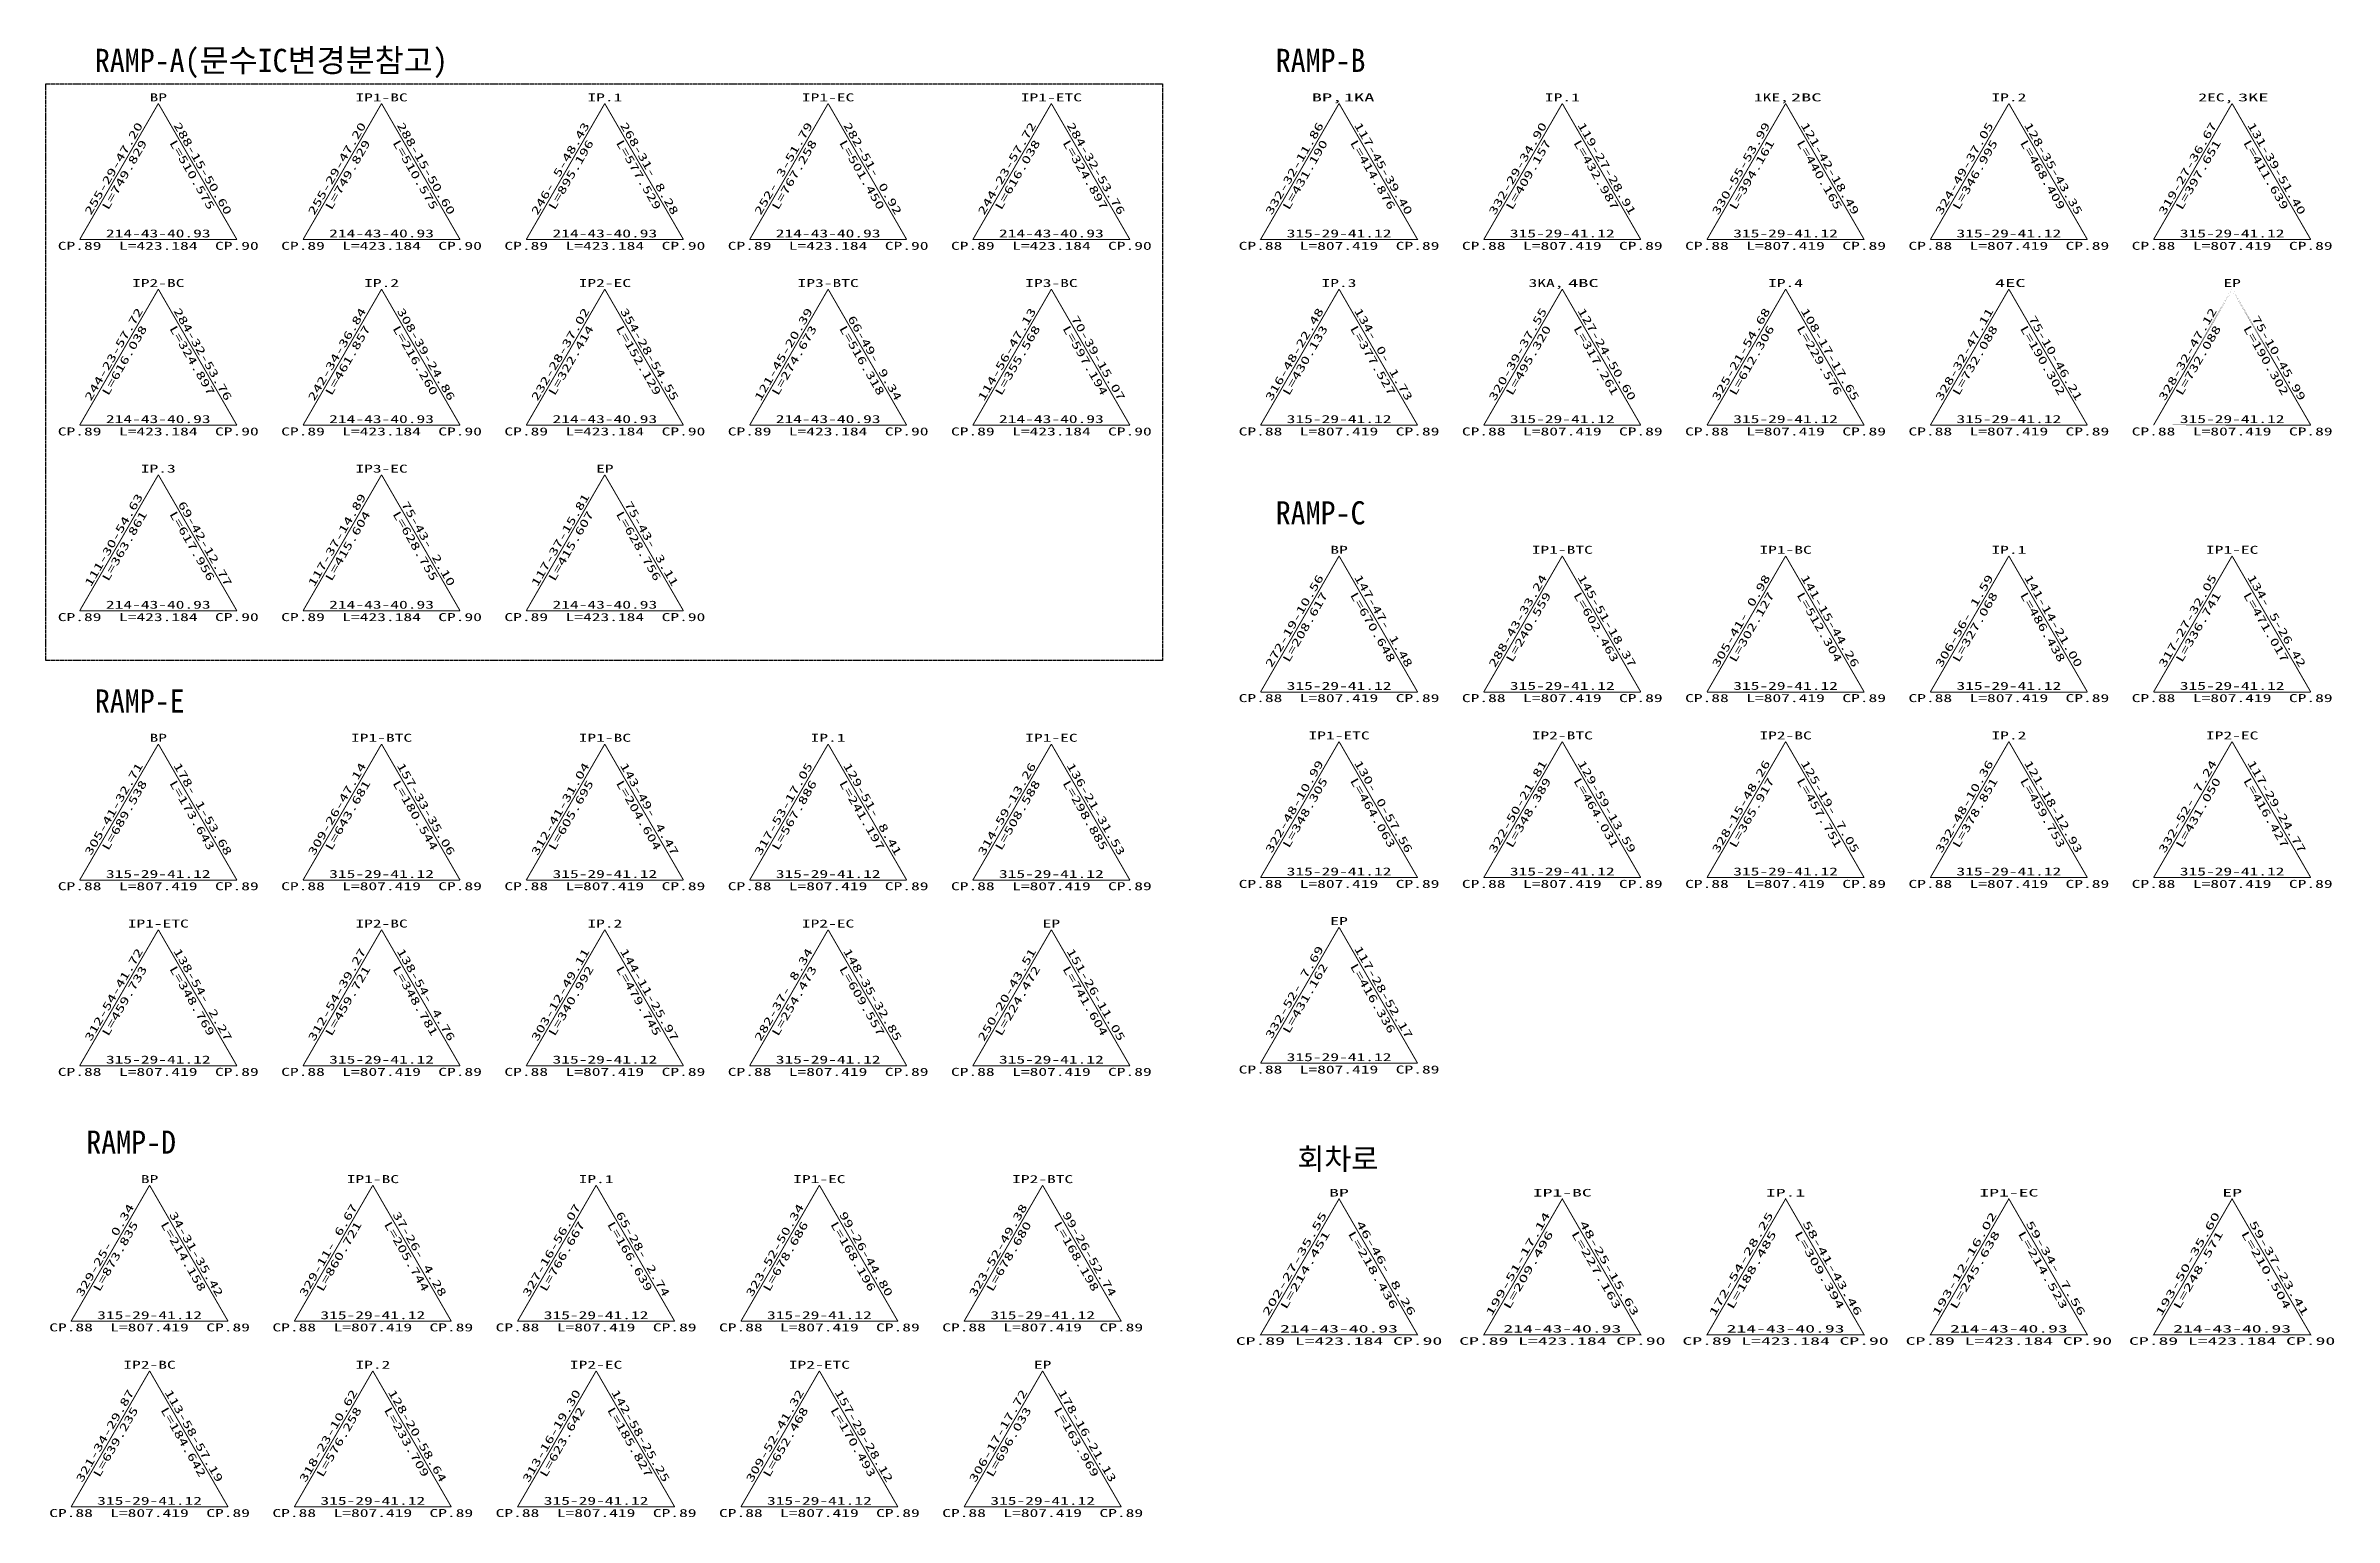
# Model space of a CAD drawing. Extents: x 1479 to 2863, y 98 to 988.
import ezdxf
from ezdxf.enums import TextEntityAlignment as Align

# ---------------------------------------------------------------- set-up
doc = ezdxf.new("R2010")
doc.units = 0
doc.header["$MEASUREMENT"] = 0
doc.linetypes.add('A-DASHD01', pattern=[0.75, 0.5, -0.25])
for name, color, linetype in [('CZ-EXST', 2, 'A-DASHD01'), ('CZ-LEAL', 1, 'CONTINUOUS'), ('CZ-LEAT', 3, 'CONTINUOUS'), ('CZ-TEX1', 6, 'CONTINUOUS')]:
    doc.layers.add(name, color=color, linetype=linetype)
doc.styles.add('GHS', font='DotumChe.ttf')

msp = doc.modelspace()

# ---------------------------------------------------------------- texts
at = {"layer": 'CZ-LEAT', "style": 'GHS'}
for s, height, width, p, p2 in [('BP', 4.84, 1.600142, (1541.4, 954.4), (1551.9, 954.4)), ('IP1-BC', 4.84, 1.600142, (1665.9, 954.4), (1697.5, 954.4)), ('IP.1', 4.84, 1.600142, (1806.2, 954.4), (1827.3, 954.4)), ('IP1-EC', 4.84, 1.600142, (1935.9, 954.4), (1967.6, 954.4)), ('IP1-ETC', 4.84, 1.600142, (2068.3, 954.4), (2105.3, 954.4)), ('BP,   ', 4.84, 1.866832, (2244.3, 954.4), (2281.3, 954.4)), ('1KA   ', 4.84, 1.866832, (2263.7, 954.4), (2300.7, 954.4)), ('IP.1', 4.84, 1.600142, (2385.3, 954.4), (2406.4, 954.4)), ('1KE,   ', 4.84, 1.600142, (2511.7, 954.4), (2548.7, 954.4)), ('2BC   ', 4.84, 1.866832, (2534.1, 954.4), (2571, 954.4)), ('IP.2', 4.84, 1.600142, (2655.3, 954.4), (2676.5, 954.4)), ('2EC,   ', 4.84, 1.600142, (2780.5, 954.4), (2817.5, 954.4)), ('3KE   ', 4.84, 1.866832, (2804.5, 954.4), (2841.4, 954.4)), ('214-43-40.93', 4.84, 1.600142, (1515, 872.1), (1578.3, 872.1)), ('214-43-40.93', 4.84, 1.600142, (1650, 872.1), (1713.4, 872.1)), ('214-43-40.93', 4.84, 1.600142, (1785.1, 872.1), (1848.4, 872.1)), ('214-43-40.93', 4.84, 1.600142, (1920.1, 872.1), (1983.5, 872.1)), ('214-43-40.93', 4.84, 1.600142, (2055.1, 872.1), (2118.5, 872.1)), ('315-29-41.12', 4.84, 1.600142, (2229.1, 872.1), (2292.5, 872.1)), ('315-29-41.12', 4.84, 1.600142, (2364.1, 872.1), (2427.5, 872.1)), ('315-29-41.12', 4.84, 1.600142, (2499.2, 872.1), (2562.5, 872.1)), ('315-29-41.12', 4.84, 1.600142, (2634.2, 872.1), (2697.6, 872.1)), ('315-29-41.12', 4.84, 1.600142, (2769.3, 872.1), (2832.6, 872.1)), ('CP.89', 4.84, 1.600142, (1485.9, 864.6), (1512.3, 864.6)), ('L=423.184', 4.84, 1.600142, (1522.9, 864.6), (1570.4, 864.6)), ('CP.90', 4.84, 1.600142, (1581, 864.6), (1607.4, 864.6)), ('CP.89', 4.84, 1.600142, (1621, 864.6), (1647.4, 864.6)), ('L=423.184', 4.84, 1.600142, (1657.9, 864.6), (1705.5, 864.6)), ('CP.90', 4.84, 1.600142, (1716, 864.6), (1742.4, 864.6)), ('CP.89', 4.84, 1.600142, (1756, 864.6), (1782.4, 864.6)), ('L=423.184', 4.84, 1.600142, (1793, 864.6), (1840.5, 864.6)), ('CP.90', 4.84, 1.600142, (1851.1, 864.6), (1877.5, 864.6)), ('CP.89', 4.84, 1.600142, (1891.1, 864.6), (1917.5, 864.6)), ('L=423.184', 4.84, 1.600142, (1928, 864.6), (1975.5, 864.6)), ('CP.90', 4.84, 1.600142, (1986.1, 864.6), (2012.5, 864.6)), ('CP.89', 4.84, 1.600142, (2026.1, 864.6), (2052.5, 864.6)), ('L=423.184', 4.84, 1.600142, (2063.1, 864.6), (2110.6, 864.6)), ('CP.90', 4.84, 1.600142, (2121.1, 864.6), (2147.5, 864.6)), ('CP.88', 4.84, 1.600142, (2200.1, 864.6), (2226.5, 864.6)), ('L=807.419', 4.84, 1.600142, (2237, 864.6), (2284.5, 864.6)), ('CP.89', 4.84, 1.600142, (2295.1, 864.6), (2321.5, 864.6)), ('CP.88', 4.84, 1.600142, (2335.1, 864.6), (2361.5, 864.6)), ('L=807.419', 4.84, 1.600142, (2372.1, 864.6), (2419.6, 864.6)), ('CP.89', 4.84, 1.600142, (2430.1, 864.6), (2456.5, 864.6)), ('CP.88', 4.84, 1.600142, (2470.1, 864.6), (2496.5, 864.6)), ('L=807.419', 4.84, 1.600142, (2507.1, 864.6), (2554.6, 864.6)), ('CP.89', 4.84, 1.600142, (2565.2, 864.6), (2591.6, 864.6)), ('CP.88', 4.84, 1.600142, (2605.2, 864.6), (2631.6, 864.6)), ('L=807.419', 4.84, 1.600142, (2642.1, 864.6), (2689.7, 864.6)), ('CP.89', 4.84, 1.600142, (2700.2, 864.6), (2726.6, 864.6)), ('CP.88', 4.84, 1.600142, (2740.2, 864.6), (2766.6, 864.6)), ('L=807.419', 4.84, 1.600142, (2777.2, 864.6), (2824.7, 864.6)), ('CP.89', 4.84, 1.600142, (2835.3, 864.6), (2861.7, 864.6)), ('IP2-BC', 4.84, 1.600142, (1530.8, 842.1), (1562.5, 842.1)), ('IP.2', 4.84, 1.600142, (1671.1, 842.1), (1692.3, 842.1)), ('IP2-EC', 4.84, 1.600142, (1800.9, 842.1), (1832.6, 842.1)), ('IP3-BTC', 4.84, 1.600142, (1933.3, 842.1), (1970.3, 842.1)), ('IP3-BC', 4.84, 1.600142, (2071, 842.1), (2102.7, 842.1)), ('IP.3', 4.84, 1.600142, (2250.2, 842.1), (2271.3, 842.1)), ('3KA,   ', 4.84, 1.600142, (2375.4, 842.1), (2412.4, 842.1)), ('4BC   ', 4.84, 1.866832, (2399.3, 842.1), (2436.3, 842.1)), ('IP.4', 4.84, 1.600142, (2520.3, 842.1), (2541.4, 842.1)), ('4EC   ', 4.84, 1.866832, (2657.5, 842.1), (2694.5, 842.1)), ('EP', 4.84, 1.600142, (2795.7, 842.1), (2806.2, 842.1)), ('214-43-40.93', 4.84, 1.600142, (1515, 759.8), (1578.3, 759.8)), ('214-43-40.93', 4.84, 1.600142, (1650, 759.8), (1713.4, 759.8)), ('214-43-40.93', 4.84, 1.600142, (1785.1, 759.8), (1848.4, 759.8)), ('214-43-40.93', 4.84, 1.600142, (1920.1, 759.8), (1983.5, 759.8)), ('214-43-40.93', 4.84, 1.600142, (2055.1, 759.8), (2118.5, 759.8)), ('315-29-41.12', 4.84, 1.600142, (2229.1, 759.8), (2292.5, 759.8)), ('315-29-41.12', 4.84, 1.600142, (2364.1, 759.8), (2427.5, 759.8)), ('315-29-41.12', 4.84, 1.600142, (2499.2, 759.8), (2562.5, 759.8)), ('315-29-41.12', 4.84, 1.600142, (2634.2, 759.8), (2697.6, 759.8)), ('315-29-41.12', 4.84, 1.600142, (2769.3, 759.8), (2832.6, 759.8)), ('CP.89', 4.84, 1.600142, (1485.9, 752.3), (1512.3, 752.3)), ('L=423.184', 4.84, 1.600142, (1522.9, 752.3), (1570.4, 752.3)), ('CP.90', 4.84, 1.600142, (1581, 752.3), (1607.4, 752.3)), ('CP.89', 4.84, 1.600142, (1621, 752.3), (1647.4, 752.3)), ('L=423.184', 4.84, 1.600142, (1657.9, 752.3), (1705.5, 752.3)), ('CP.90', 4.84, 1.600142, (1716, 752.3), (1742.4, 752.3)), ('CP.89', 4.84, 1.600142, (1756, 752.3), (1782.4, 752.3)), ('L=423.184', 4.84, 1.600142, (1793, 752.3), (1840.5, 752.3)), ('CP.90', 4.84, 1.600142, (1851.1, 752.3), (1877.5, 752.3)), ('CP.89', 4.84, 1.600142, (1891.1, 752.3), (1917.5, 752.3)), ('L=423.184', 4.84, 1.600142, (1928, 752.3), (1975.5, 752.3)), ('CP.90', 4.84, 1.600142, (1986.1, 752.3), (2012.5, 752.3)), ('CP.89', 4.84, 1.600142, (2026.1, 752.3), (2052.5, 752.3)), ('L=423.184', 4.84, 1.600142, (2063.1, 752.3), (2110.6, 752.3)), ('CP.90', 4.84, 1.600142, (2121.1, 752.3), (2147.5, 752.3)), ('CP.88', 4.84, 1.600142, (2200.1, 752.3), (2226.5, 752.3)), ('L=807.419', 4.84, 1.600142, (2237, 752.3), (2284.5, 752.3)), ('CP.89', 4.84, 1.600142, (2295.1, 752.3), (2321.5, 752.3)), ('CP.88', 4.84, 1.600142, (2335.1, 752.3), (2361.5, 752.3)), ('L=807.419', 4.84, 1.600142, (2372.1, 752.3), (2419.6, 752.3)), ('CP.89', 4.84, 1.600142, (2430.1, 752.3), (2456.5, 752.3)), ('CP.88', 4.84, 1.600142, (2470.1, 752.3), (2496.5, 752.3)), ('L=807.419', 4.84, 1.600142, (2507.1, 752.3), (2554.6, 752.3)), ('CP.89', 4.84, 1.600142, (2565.2, 752.3), (2591.6, 752.3)), ('CP.88', 4.84, 1.600142, (2605.2, 752.3), (2631.6, 752.3)), ('L=807.419', 4.84, 1.600142, (2642.1, 752.3), (2689.7, 752.3)), ('CP.89', 4.84, 1.600142, (2700.2, 752.3), (2726.6, 752.3)), ('CP.88', 4.84, 1.600142, (2740.2, 752.3), (2766.6, 752.3)), ('L=807.419', 4.84, 1.600142, (2777.2, 752.3), (2824.7, 752.3)), ('CP.89', 4.84, 1.600142, (2835.3, 752.3), (2861.7, 752.3)), ('IP.3', 4.84, 1.600142, (1536.1, 729.8), (1557.2, 729.8)), ('IP3-EC', 4.84, 1.600142, (1665.9, 729.8), (1697.5, 729.8)), ('EP', 4.84, 1.600142, (1811.5, 729.8), (1822, 729.8)), ('BP', 4.84, 1.600142, (2255.5, 680.7), (2266.1, 680.7)), ('IP1-BTC', 4.84, 1.600142, (2377.3, 680.7), (2414.3, 680.7)), ('IP1-BC', 4.84, 1.600142, (2515, 680.7), (2546.7, 680.7)), ('IP.1', 4.84, 1.600142, (2655.3, 680.7), (2676.5, 680.7)), ('IP1-EC', 4.84, 1.600142, (2785.1, 680.7), (2816.8, 680.7)), ('214-43-40.93', 4.84, 1.600142, (1515, 647.5), (1578.3, 647.5)), ('214-43-40.93', 4.84, 1.600142, (1650, 647.5), (1713.4, 647.5)), ('214-43-40.93', 4.84, 1.600142, (1785.1, 647.5), (1848.4, 647.5)), ('CP.89', 4.84, 1.600142, (1485.9, 640), (1512.3, 640)), ('L=423.184', 4.84, 1.600142, (1522.9, 640), (1570.4, 640)), ('CP.90', 4.84, 1.600142, (1581, 640), (1607.4, 640)), ('CP.89', 4.84, 1.600142, (1621, 640), (1647.4, 640)), ('L=423.184', 4.84, 1.600142, (1657.9, 640), (1705.5, 640)), ('CP.90', 4.84, 1.600142, (1716, 640), (1742.4, 640)), ('CP.89', 4.84, 1.600142, (1756, 640), (1782.4, 640)), ('L=423.184', 4.84, 1.600142, (1793, 640), (1840.5, 640)), ('CP.90', 4.84, 1.600142, (1851.1, 640), (1877.5, 640)), ('CP.88', 4.84, 1.600142, (2200.1, 591), (2226.5, 591)), ('315-29-41.12', 4.84, 1.600142, (2229.1, 598.4), (2292.5, 598.4)), ('L=807.419', 4.84, 1.600142, (2237, 591), (2284.5, 591)), ('CP.89', 4.84, 1.600142, (2295.1, 591), (2321.5, 591)), ('CP.88', 4.84, 1.600142, (2335.1, 591), (2361.5, 591)), ('315-29-41.12', 4.84, 1.600142, (2364.1, 598.4), (2427.5, 598.4)), ('L=807.419', 4.84, 1.600142, (2372.1, 591), (2419.6, 591)), ('CP.89', 4.84, 1.600142, (2430.1, 591), (2456.5, 591)), ('CP.88', 4.84, 1.600142, (2470.1, 591), (2496.5, 591)), ('315-29-41.12', 4.84, 1.600142, (2499.2, 598.4), (2562.5, 598.4)), ('L=807.419', 4.84, 1.600142, (2507.1, 591), (2554.6, 591)), ('CP.89', 4.84, 1.600142, (2565.2, 591), (2591.6, 591)), ('CP.88', 4.84, 1.600142, (2605.2, 591), (2631.6, 591)), ('315-29-41.12', 4.84, 1.600142, (2634.2, 598.4), (2697.6, 598.4)), ('L=807.419', 4.84, 1.600142, (2642.1, 591), (2689.7, 591)), ('CP.89', 4.84, 1.600142, (2700.2, 591), (2726.6, 591)), ('CP.88', 4.84, 1.600142, (2740.2, 591), (2766.6, 591)), ('315-29-41.12', 4.84, 1.600142, (2769.3, 598.4), (2832.6, 598.4)), ('L=807.419', 4.84, 1.600142, (2777.2, 591), (2824.7, 591)), ('CP.89', 4.84, 1.600142, (2835.3, 591), (2861.7, 591)), ('BP', 4.84, 1.600142, (1541.4, 567), (1551.9, 567)), ('IP1-BTC', 4.84, 1.600142, (1663.2, 567), (1700.2, 567)), ('IP1-BC', 4.84, 1.600142, (1800.9, 567), (1832.6, 567)), ('IP.1', 4.84, 1.600142, (1941.2, 567), (1962.3, 567)), ('IP1-EC', 4.84, 1.600142, (2071, 567), (2102.7, 567)), ('IP1-ETC', 4.84, 1.600142, (2242.3, 568.4), (2279.3, 568.4)), ('IP2-BTC', 4.84, 1.600142, (2377.3, 568.4), (2414.3, 568.4)), ('IP2-BC', 4.84, 1.600142, (2515, 568.4), (2546.7, 568.4)), ('IP.2', 4.84, 1.600142, (2655.3, 568.4), (2676.5, 568.4)), ('IP2-EC', 4.84, 1.600142, (2785.1, 568.4), (2816.8, 568.4)), ('315-29-41.12', 4.84, 1.600142, (1515, 484.6), (1578.3, 484.6)), ('315-29-41.12', 4.84, 1.600142, (1650, 484.6), (1713.4, 484.6)), ('315-29-41.12', 4.84, 1.600142, (1785.1, 484.6), (1848.4, 484.6)), ('315-29-41.12', 4.84, 1.600142, (1920.1, 484.6), (1983.5, 484.6)), ('315-29-41.12', 4.84, 1.600142, (2055.1, 484.6), (2118.5, 484.6)), ('315-29-41.12', 4.84, 1.600142, (2229.1, 486.1), (2292.5, 486.1)), ('315-29-41.12', 4.84, 1.600142, (2364.1, 486.1), (2427.5, 486.1)), ('315-29-41.12', 4.84, 1.600142, (2499.2, 486.1), (2562.5, 486.1)), ('315-29-41.12', 4.84, 1.600142, (2634.2, 486.1), (2697.6, 486.1)), ('315-29-41.12', 4.84, 1.600142, (2769.3, 486.1), (2832.6, 486.1)), ('CP.88', 4.84, 1.600142, (1485.9, 477.2), (1512.3, 477.2)), ('L=807.419', 4.84, 1.600142, (1522.9, 477.2), (1570.4, 477.2)), ('CP.89', 4.84, 1.600142, (1581, 477.2), (1607.4, 477.2)), ('CP.88', 4.84, 1.600142, (1621, 477.2), (1647.4, 477.2)), ('L=807.419', 4.84, 1.600142, (1657.9, 477.2), (1705.5, 477.2)), ('CP.89', 4.84, 1.600142, (1716, 477.2), (1742.4, 477.2)), ('CP.88', 4.84, 1.600142, (1756, 477.2), (1782.4, 477.2)), ('L=807.419', 4.84, 1.600142, (1793, 477.2), (1840.5, 477.2)), ('CP.89', 4.84, 1.600142, (1851.1, 477.2), (1877.5, 477.2)), ('CP.88', 4.84, 1.600142, (1891.1, 477.2), (1917.5, 477.2)), ('L=807.419', 4.84, 1.600142, (1928, 477.2), (1975.5, 477.2)), ('CP.89', 4.84, 1.600142, (1986.1, 477.2), (2012.5, 477.2)), ('CP.88', 4.84, 1.600142, (2026.1, 477.2), (2052.5, 477.2)), ('L=807.419', 4.84, 1.600142, (2063.1, 477.2), (2110.6, 477.2)), ('CP.89', 4.84, 1.600142, (2121.1, 477.2), (2147.5, 477.2)), ('CP.88', 4.84, 1.600142, (2200.1, 478.6), (2226.5, 478.6)), ('L=807.419', 4.84, 1.600142, (2237, 478.6), (2284.5, 478.6)), ('CP.89', 4.84, 1.600142, (2295.1, 478.6), (2321.5, 478.6)), ('CP.88', 4.84, 1.600142, (2335.1, 478.6), (2361.5, 478.6)), ('L=807.419', 4.84, 1.600142, (2372.1, 478.6), (2419.6, 478.6)), ('CP.89', 4.84, 1.600142, (2430.1, 478.6), (2456.5, 478.6)), ('CP.88', 4.84, 1.600142, (2470.1, 478.6), (2496.5, 478.6)), ('L=807.419', 4.84, 1.600142, (2507.1, 478.6), (2554.6, 478.6)), ('CP.89', 4.84, 1.600142, (2565.2, 478.6), (2591.6, 478.6)), ('CP.88', 4.84, 1.600142, (2605.2, 478.6), (2631.6, 478.6)), ('L=807.419', 4.84, 1.600142, (2642.1, 478.6), (2689.7, 478.6)), ('CP.89', 4.84, 1.600142, (2700.2, 478.6), (2726.6, 478.6)), ('CP.88', 4.84, 1.600142, (2740.2, 478.6), (2766.6, 478.6)), ('L=807.419', 4.84, 1.600142, (2777.2, 478.6), (2824.7, 478.6)), ('CP.89', 4.84, 1.600142, (2835.3, 478.6), (2861.7, 478.6)), ('IP1-ETC', 4.84, 1.600142, (1528.2, 454.6), (1565.1, 454.6)), ('IP2-BC', 4.84, 1.600142, (1665.9, 454.6), (1697.5, 454.6)), ('IP.2', 4.84, 1.600142, (1806.2, 454.6), (1827.3, 454.6)), ('IP2-EC', 4.84, 1.600142, (1935.9, 454.6), (1967.6, 454.6)), ('EP', 4.84, 1.600142, (2081.5, 454.6), (2092.1, 454.6)), ('EP', 4.84, 1.600142, (2255.5, 456.1), (2266.1, 456.1)), ('315-29-41.12', 4.84, 1.600142, (1515, 372.3), (1578.3, 372.3)), ('315-29-41.12', 4.84, 1.600142, (1650, 372.3), (1713.4, 372.3)), ('315-29-41.12', 4.84, 1.600142, (1785.1, 372.3), (1848.4, 372.3)), ('315-29-41.12', 4.84, 1.600142, (1920.1, 372.3), (1983.5, 372.3)), ('315-29-41.12', 4.84, 1.600142, (2055.1, 372.3), (2118.5, 372.3)), ('315-29-41.12', 4.84, 1.600142, (2229.1, 373.8), (2292.5, 373.8)), ('CP.88', 4.84, 1.600142, (1485.9, 364.9), (1512.3, 364.9)), ('L=807.419', 4.84, 1.600142, (1522.9, 364.9), (1570.4, 364.9)), ('CP.89', 4.84, 1.600142, (1581, 364.9), (1607.4, 364.9)), ('CP.88', 4.84, 1.600142, (1621, 364.9), (1647.4, 364.9)), ('L=807.419', 4.84, 1.600142, (1657.9, 364.9), (1705.5, 364.9)), ('CP.89', 4.84, 1.600142, (1716, 364.9), (1742.4, 364.9)), ('CP.88', 4.84, 1.600142, (1756, 364.9), (1782.4, 364.9)), ('L=807.419', 4.84, 1.600142, (1793, 364.9), (1840.5, 364.9)), ('CP.89', 4.84, 1.600142, (1851.1, 364.9), (1877.5, 364.9)), ('CP.88', 4.84, 1.600142, (1891.1, 364.9), (1917.5, 364.9)), ('L=807.419', 4.84, 1.600142, (1928, 364.9), (1975.5, 364.9)), ('CP.89', 4.84, 1.600142, (1986.1, 364.9), (2012.5, 364.9)), ('CP.88', 4.84, 1.600142, (2026.1, 364.9), (2052.5, 364.9)), ('L=807.419', 4.84, 1.600142, (2063.1, 364.9), (2110.6, 364.9)), ('CP.89', 4.84, 1.600142, (2121.1, 364.9), (2147.5, 364.9)), ('CP.88', 4.84, 1.600142, (2200.1, 366.3), (2226.5, 366.3)), ('L=807.419', 4.84, 1.600142, (2237, 366.3), (2284.5, 366.3)), ('CP.89', 4.84, 1.600142, (2295.1, 366.3), (2321.5, 366.3)), ('BP', 4.84, 1.600142, (1536.1, 300), (1546.7, 300)), ('IP1-BC', 4.84, 1.600142, (1660.6, 300), (1692.3, 300)), ('IP.1', 4.84, 1.600142, (1800.9, 300), (1822, 300)), ('IP1-EC', 4.84, 1.600142, (1930.7, 300), (1962.3, 300)), ('IP2-BTC', 4.84, 1.600142, (2063.1, 300), (2100, 300)), ('BP', 4.57, 1.906836, (2254.8, 291.9), (2266.7, 291.9)), ('IP1-BC', 4.57, 1.906836, (2378, 291.9), (2413.6, 291.9)), ('IP.1', 4.57, 1.906836, (2519, 291.9), (2542.7, 291.9)), ('IP1-EC', 4.57, 1.906836, (2648.1, 291.9), (2683.7, 291.9)), ('EP', 4.57, 1.906836, (2795, 291.9), (2806.9, 291.9)), ('315-29-41.12', 4.84, 1.600142, (1509.7, 217.7), (1573.1, 217.7)), ('315-29-41.12', 4.84, 1.600142, (1644.7, 217.7), (1708.1, 217.7)), ('315-29-41.12', 4.84, 1.600142, (1779.8, 217.7), (1843.1, 217.7)), ('315-29-41.12', 4.84, 1.600142, (1914.8, 217.7), (1978.2, 217.7)), ('315-29-41.12', 4.84, 1.600142, (2049.9, 217.7), (2113.2, 217.7)), ('CP.88', 4.84, 1.600142, (1480.7, 210.3), (1507.1, 210.3)), ('L=807.419', 4.84, 1.600142, (1517.6, 210.3), (1565.1, 210.3)), ('CP.89', 4.84, 1.600142, (1575.7, 210.3), (1602.1, 210.3)), ('CP.88', 4.84, 1.600142, (1615.7, 210.3), (1642.1, 210.3)), ('L=807.419', 4.84, 1.600142, (1652.7, 210.3), (1700.2, 210.3)), ('CP.89', 4.84, 1.600142, (1710.7, 210.3), (1737.1, 210.3)), ('CP.88', 4.84, 1.600142, (1750.7, 210.3), (1777.1, 210.3)), ('L=807.419', 4.84, 1.600142, (1787.7, 210.3), (1835.2, 210.3)), ('CP.89', 4.84, 1.600142, (1845.8, 210.3), (1872.2, 210.3)), ('CP.88', 4.84, 1.600142, (1885.8, 210.3), (1912.2, 210.3)), ('L=807.419', 4.84, 1.600142, (1922.7, 210.3), (1970.3, 210.3)), ('CP.89', 4.84, 1.600142, (1980.8, 210.3), (2007.2, 210.3)), ('CP.88', 4.84, 1.600142, (2020.8, 210.3), (2047.2, 210.3)), ('L=807.419', 4.84, 1.600142, (2057.8, 210.3), (2105.3, 210.3)), ('CP.89', 4.84, 1.600142, (2115.9, 210.3), (2142.3, 210.3)), ('214-43-40.93', 4.569, 1.906836, (2225.1, 209.6), (2296.4, 209.6)), ('214-43-40.93', 4.569, 1.906836, (2360.2, 209.6), (2431.5, 209.6)), ('214-43-40.93', 4.569, 1.906836, (2495.2, 209.6), (2566.5, 209.6)), ('214-43-40.93', 4.569, 1.906836, (2630.3, 209.6), (2701.5, 209.6)), ('214-43-40.93', 4.569, 1.906836, (2765.3, 209.6), (2836.6, 209.6)), ('CP.89', 4.57, 1.906836, (2198.4, 202.2), (2228.1, 202.2)), ('L=423.184', 4.57, 1.906836, (2234.1, 202.2), (2287.5, 202.2)), ('CP.90', 4.57, 1.906836, (2293.5, 202.2), (2323.2, 202.2)), ('CP.89', 4.57, 1.906836, (2333.5, 202.2), (2363.2, 202.2)), ('L=423.184', 4.57, 1.906836, (2369.1, 202.2), (2422.6, 202.2)), ('CP.90', 4.57, 1.906836, (2428.5, 202.2), (2458.2, 202.2)), ('CP.89', 4.57, 1.906836, (2468.5, 202.2), (2498.2, 202.2)), ('L=423.184', 4.57, 1.906836, (2504.1, 202.2), (2557.6, 202.2)), ('CP.90', 4.57, 1.906836, (2563.5, 202.2), (2593.2, 202.2)), ('CP.89', 4.57, 1.906836, (2603.5, 202.2), (2633.2, 202.2)), ('L=423.184', 4.57, 1.906836, (2639.2, 202.2), (2692.6, 202.2)), ('CP.90', 4.57, 1.906836, (2698.6, 202.2), (2728.3, 202.2)), ('CP.89', 4.57, 1.906836, (2738.6, 202.2), (2768.3, 202.2)), ('L=423.184', 4.57, 1.906836, (2774.2, 202.2), (2827.7, 202.2)), ('CP.90', 4.57, 1.906836, (2833.6, 202.2), (2863.3, 202.2)), ('IP2-BC', 4.84, 1.600142, (1525.5, 187.7), (1557.2, 187.7)), ('IP.2', 4.84, 1.600142, (1665.9, 187.7), (1687, 187.7)), ('IP2-EC', 4.84, 1.600142, (1795.6, 187.7), (1827.3, 187.7)), ('IP2-ETC', 4.84, 1.600142, (1928, 187.7), (1965, 187.7)), ('EP', 4.84, 1.600142, (2076.3, 187.7), (2086.8, 187.7)), ('CP.88', 4.84, 1.600142, (1480.7, 98), (1507.1, 98)), ('315-29-41.12', 4.84, 1.600142, (1509.7, 105.4), (1573.1, 105.4)), ('L=807.419', 4.84, 1.600142, (1517.6, 98), (1565.1, 98)), ('CP.89', 4.84, 1.600142, (1575.7, 98), (1602.1, 98)), ('CP.88', 4.84, 1.600142, (1615.7, 98), (1642.1, 98)), ('315-29-41.12', 4.84, 1.600142, (1644.7, 105.4), (1708.1, 105.4)), ('L=807.419', 4.84, 1.600142, (1652.7, 98), (1700.2, 98)), ('CP.89', 4.84, 1.600142, (1710.7, 98), (1737.1, 98)), ('CP.88', 4.84, 1.600142, (1750.7, 98), (1777.1, 98)), ('315-29-41.12', 4.84, 1.600142, (1779.8, 105.4), (1843.1, 105.4)), ('L=807.419', 4.84, 1.600142, (1787.7, 98), (1835.2, 98)), ('CP.89', 4.84, 1.600142, (1845.8, 98), (1872.2, 98)), ('CP.88', 4.84, 1.600142, (1885.8, 98), (1912.2, 98)), ('315-29-41.12', 4.84, 1.600142, (1914.8, 105.4), (1978.2, 105.4)), ('L=807.419', 4.84, 1.600142, (1922.7, 98), (1970.3, 98)), ('CP.89', 4.84, 1.600142, (1980.8, 98), (2007.2, 98)), ('CP.88', 4.84, 1.600142, (2020.8, 98), (2047.2, 98)), ('315-29-41.12', 4.84, 1.600142, (2049.9, 105.4), (2113.2, 105.4)), ('L=807.419', 4.84, 1.600142, (2057.8, 98), (2105.3, 98)), ('CP.89', 4.84, 1.600142, (2115.9, 98), (2142.3, 98))]:
    msp.add_text(s, height=height, dxfattribs=dict(at, width=width)).set_placement(p, p2, align=Align.FIT)
for s, height, rotation, width, p, p2 in [('255-29-47.20', 4.84, 60, 1.600142, (1505.9, 885.2), (1537.6, 940)), ('288-15-50.60', 4.84, 300, 1.600142, (1555.7, 940), (1587.4, 885.2)), ('255-29-47.20', 4.84, 60, 1.600142, (1641, 885.2), (1672.6, 940)), ('288-15-50.60', 4.84, 300, 1.600142, (1690.8, 940), (1722.4, 885.2)), ('246- 5-48.43', 4.84, 60, 1.600142, (1776, 885.2), (1807.7, 940)), ('268-31- 8.28', 4.84, 300, 1.600142, (1825.8, 940), (1857.5, 885.2)), ('252- 3-51.79', 4.84, 60, 1.600142, (1911, 885.2), (1942.7, 940)), ('282-51- 0.92', 4.84, 300, 1.600142, (1960.8, 940), (1992.5, 885.2)), ('244-23-57.72', 4.84, 60, 1.600142, (2046.1, 885.2), (2077.8, 940)), ('284-32-53.76', 4.84, 300, 1.600142, (2095.9, 940), (2127.6, 885.2)), ('332-32-11.86', 4.84, 60, 1.600142, (2220, 885.2), (2251.7, 940)), ('117-45-39.40', 4.84, 300, 1.600142, (2269.8, 940), (2301.5, 885.2)), ('332-29-34.90', 4.84, 60, 1.600142, (2355.1, 885.2), (2386.8, 940)), ('119-27-28.91', 4.84, 300, 1.600142, (2404.9, 940), (2436.6, 885.2)), ('330-55-53.99', 4.84, 60, 1.600142, (2490.1, 885.2), (2521.8, 940)), ('121-42-18.49', 4.84, 300, 1.600142, (2539.9, 940), (2571.6, 885.2)), ('324-49-37.05', 4.84, 60, 1.600142, (2625.2, 885.2), (2656.8, 940)), ('128-35-43.35', 4.84, 300, 1.600142, (2675, 940), (2706.6, 885.2)), ('319-27-36.67', 4.84, 60, 1.600142, (2760.2, 885.2), (2791.9, 940)), ('131-39-51.40', 4.84, 300, 1.600142, (2810, 940), (2841.7, 885.2)), ('L=749.829', 4.84, 60, 1.600142, (1516.4, 888.3), (1540.1, 929.4)), ('L=510.575', 4.84, 300, 1.600142, (1553.2, 929.4), (1577, 888.3)), ('L=749.829', 4.84, 60, 1.600142, (1651.4, 888.3), (1675.2, 929.4)), ('L=510.575', 4.84, 300, 1.600142, (1688.2, 929.4), (1712, 888.3)), ('L=895.196', 4.84, 60, 1.600142, (1786.4, 888.3), (1810.2, 929.4)), ('L=577.529', 4.84, 300, 1.600142, (1823.3, 929.4), (1847, 888.3)), ('L=767.258', 4.84, 60, 1.600142, (1921.5, 888.3), (1945.2, 929.4)), ('L=501.450', 4.84, 300, 1.600142, (1958.3, 929.4), (1982.1, 888.3)), ('L=616.038', 4.84, 60, 1.600142, (2056.5, 888.3), (2080.3, 929.4)), ('L=324.897', 4.84, 300, 1.600142, (2093.4, 929.4), (2117.1, 888.3)), ('L=431.190', 4.84, 60, 1.600142, (2230.5, 888.3), (2254.2, 929.4)), ('L=414.876', 4.84, 300, 1.600142, (2267.3, 929.4), (2291.1, 888.3)), ('L=409.157', 4.84, 60, 1.600142, (2365.5, 888.3), (2389.3, 929.4)), ('L=432.987', 4.84, 300, 1.600142, (2402.4, 929.4), (2426.1, 888.3)), ('L=394.161', 4.84, 60, 1.600142, (2500.6, 888.3), (2524.3, 929.4)), ('L=440.165', 4.84, 300, 1.600142, (2537.4, 929.4), (2561.2, 888.3)), ('L=346.995', 4.84, 60, 1.600142, (2635.6, 888.3), (2659.4, 929.4)), ('L=468.409', 4.84, 300, 1.600142, (2672.5, 929.4), (2696.2, 888.3)), ('L=397.651', 4.84, 60, 1.600142, (2770.6, 888.3), (2794.4, 929.4)), ('L=411.639', 4.84, 300, 1.600142, (2807.5, 929.4), (2831.3, 888.3)), ('244-23-57.72', 4.84, 60, 1.600142, (1505.9, 772.8), (1537.6, 827.7)), ('L=616.038', 4.84, 60, 1.600142, (1516.4, 776), (1540.1, 817.1)), ('L=324.897', 4.84, 300, 1.600142, (1553.2, 817.1), (1577, 776)), ('284-32-53.76', 4.84, 300, 1.600142, (1555.7, 827.7), (1587.4, 772.8)), ('242-34-36.84', 4.84, 60, 1.600142, (1641, 772.8), (1672.6, 827.7)), ('L=461.857', 4.84, 60, 1.600142, (1651.4, 776), (1675.2, 817.1)), ('L=216.260', 4.84, 300, 1.600142, (1688.2, 817.1), (1712, 776)), ('308-39-24.86', 4.84, 300, 1.600142, (1690.8, 827.7), (1722.4, 772.8)), ('232-28-37.02', 4.84, 60, 1.600142, (1776, 772.8), (1807.7, 827.7)), ('L=322.414', 4.84, 60, 1.600142, (1786.4, 776), (1810.2, 817.1)), ('L=152.129', 4.84, 300, 1.600142, (1823.3, 817.1), (1847, 776)), ('354-28-54.55', 4.84, 300, 1.600142, (1825.8, 827.7), (1857.5, 772.8)), ('121-45-20.39', 4.84, 60, 1.600142, (1911, 772.8), (1942.7, 827.7)), ('L=274.673', 4.84, 60, 1.600142, (1921.5, 776), (1945.2, 817.1)), ('L=516.318', 4.84, 300, 1.600142, (1958.3, 817.1), (1982.1, 776)), (' 66-49- 9.34', 4.84, 300, 1.600142, (1960.8, 827.7), (1992.5, 772.8)), ('114-56-47.13', 4.84, 60, 1.600142, (2046.1, 772.8), (2077.8, 827.7)), ('L=355.568', 4.84, 60, 1.600142, (2056.5, 776), (2080.3, 817.1)), ('L=597.194', 4.84, 300, 1.600142, (2093.4, 817.1), (2117.1, 776)), (' 70-39-15.07', 4.84, 300, 1.600142, (2095.9, 827.7), (2127.6, 772.8)), ('316-48-22.48', 4.84, 60, 1.600142, (2220, 772.8), (2251.7, 827.7)), ('L=430.133', 4.84, 60, 1.600142, (2230.5, 776), (2254.2, 817.1)), ('L=377.527', 4.84, 300, 1.600142, (2267.3, 817.1), (2291.1, 776)), ('134- 0- 1.73', 4.84, 300, 1.600142, (2269.8, 827.7), (2301.5, 772.8)), ('320-39-37.55', 4.84, 60, 1.600142, (2355.1, 772.8), (2386.8, 827.7)), ('L=495.320', 4.84, 60, 1.600142, (2365.5, 776), (2389.3, 817.1)), ('L=317.261', 4.84, 300, 1.600142, (2402.4, 817.1), (2426.1, 776)), ('127-24-50.60', 4.84, 300, 1.600142, (2404.9, 827.7), (2436.6, 772.8)), ('325-21-54.68', 4.84, 60, 1.600142, (2490.1, 772.8), (2521.8, 827.7)), ('L=612.306', 4.84, 60, 1.600142, (2500.6, 776), (2524.3, 817.1)), ('L=229.576', 4.84, 300, 1.600142, (2537.4, 817.1), (2561.2, 776)), ('108-17-17.65', 4.84, 300, 1.600142, (2539.9, 827.7), (2571.6, 772.8)), ('328-32-47.11', 4.84, 60, 1.600142, (2625.2, 772.8), (2656.8, 827.7)), ('L=732.088', 4.84, 60, 1.600142, (2635.6, 776), (2659.4, 817.1)), ('L=190.302', 4.84, 300, 1.600142, (2672.5, 817.1), (2696.2, 776)), (' 75-10-46.21', 4.84, 300, 1.600142, (2675, 827.7), (2706.6, 772.8)), ('328-32-47.12', 4.84, 60, 1.600142, (2760.2, 772.8), (2791.9, 827.7)), ('L=732.088', 4.84, 60, 1.600142, (2770.6, 776), (2794.4, 817.1)), ('L=190.302', 4.84, 300, 1.600142, (2807.5, 817.1), (2831.3, 776)), (' 75-10-45.99', 4.84, 300, 1.600142, (2810, 827.7), (2841.7, 772.8)), ('111-30-54.63', 4.84, 60, 1.600142, (1505.9, 660.5), (1537.6, 715.4)), ('L=617.956', 4.84, 300, 1.600142, (1553.2, 704.8), (1577, 663.7)), (' 69-42-12.77', 4.84, 300, 1.600142, (1555.7, 715.4), (1587.4, 660.5)), ('117-37-14.89', 4.84, 60, 1.600142, (1641, 660.5), (1672.6, 715.4)), ('L=415.604', 4.84, 60, 1.600142, (1651.4, 663.7), (1675.2, 704.8)), ('L=628.755', 4.84, 300, 1.600142, (1688.2, 704.8), (1712, 663.7)), (' 75-43- 2.10', 4.84, 300, 1.600142, (1690.8, 715.4), (1722.4, 660.5)), ('117-37-15.81', 4.84, 60, 1.600142, (1776, 660.5), (1807.7, 715.4)), ('L=415.607', 4.84, 60, 1.600142, (1786.4, 663.7), (1810.2, 704.8)), ('L=628.756', 4.84, 300, 1.600142, (1823.3, 704.8), (1847, 663.7)), (' 75-43- 3.11', 4.84, 300, 1.600142, (1825.8, 715.4), (1857.5, 660.5)), ('L=363.861', 4.84, 60, 1.600142, (1516.4, 663.7), (1540.1, 704.8)), ('272-19-10.56', 4.84, 60, 1.600142, (2220, 611.5), (2251.7, 666.4)), ('147-47- 1.48', 4.84, 300, 1.600142, (2269.8, 666.4), (2301.5, 611.5)), ('288-43-33.24', 4.84, 60, 1.600142, (2355.1, 611.5), (2386.8, 666.4)), ('145-51-18.37', 4.84, 300, 1.600142, (2404.9, 666.4), (2436.6, 611.5)), ('305-41- 0.98', 4.84, 60, 1.600142, (2490.1, 611.5), (2521.8, 666.4)), ('141-15-44.26', 4.84, 300, 1.600142, (2539.9, 666.4), (2571.6, 611.5)), ('306-56- 1.59', 4.84, 60, 1.600142, (2625.2, 611.5), (2656.8, 666.4)), ('141-14-21.00', 4.84, 300, 1.600142, (2675, 666.4), (2706.6, 611.5)), ('317-27-32.05', 4.84, 60, 1.600142, (2760.2, 611.5), (2791.9, 666.4)), ('134- 5-26.42', 4.84, 300, 1.600142, (2810, 666.4), (2841.7, 611.5)), ('L=208.617', 4.84, 60, 1.600142, (2230.5, 614.6), (2254.2, 655.8)), ('L=670.648', 4.84, 300, 1.600142, (2267.3, 655.8), (2291.1, 614.6)), ('L=240.559', 4.84, 60, 1.600142, (2365.5, 614.6), (2389.3, 655.8)), ('L=602.463', 4.84, 300, 1.600142, (2402.4, 655.8), (2426.1, 614.6)), ('L=302.127', 4.84, 60, 1.600142, (2500.6, 614.6), (2524.3, 655.8)), ('L=512.304', 4.84, 300, 1.600142, (2537.4, 655.8), (2561.2, 614.6)), ('L=327.068', 4.84, 60, 1.600142, (2635.6, 614.6), (2659.4, 655.8)), ('L=486.438', 4.84, 300, 1.600142, (2672.5, 655.8), (2696.2, 614.6)), ('L=336.741', 4.84, 60, 1.600142, (2770.6, 614.6), (2794.4, 655.8)), ('L=471.017', 4.84, 300, 1.600142, (2807.5, 655.8), (2831.3, 614.6)), ('178- 1-53.68', 4.84, 300, 1.600142, (1555.7, 552.6), (1587.4, 497.7)), ('309-26-47.14', 4.84, 60, 1.600142, (1641, 497.7), (1672.6, 552.6)), ('157-33-35.06', 4.84, 300, 1.600142, (1690.8, 552.6), (1722.4, 497.7)), ('312-41-31.04', 4.84, 60, 1.600142, (1776, 497.7), (1807.7, 552.6)), ('143-49- 4.47', 4.84, 300, 1.600142, (1825.8, 552.6), (1857.5, 497.7)), ('317-53-17.05', 4.84, 60, 1.600142, (1911, 497.7), (1942.7, 552.6)), ('129-51- 8.41', 4.84, 300, 1.600142, (1960.8, 552.6), (1992.5, 497.7)), ('314-59-13.26', 4.84, 60, 1.600142, (2046.1, 497.7), (2077.8, 552.6)), ('136-21-31.53', 4.84, 300, 1.600142, (2095.9, 552.6), (2127.6, 497.7)), ('322-48-10.99', 4.84, 60, 1.600142, (2220, 499.2), (2251.7, 554.1)), ('130- 0-57.56', 4.84, 300, 1.600142, (2269.8, 554.1), (2301.5, 499.2)), ('322-50-21.81', 4.84, 60, 1.600142, (2355.1, 499.2), (2386.8, 554.1)), ('129-59-13.59', 4.84, 300, 1.600142, (2404.9, 554.1), (2436.6, 499.2)), ('328-15-48.26', 4.84, 60, 1.600142, (2490.1, 499.2), (2521.8, 554.1)), ('125-19- 7.05', 4.84, 300, 1.600142, (2539.9, 554.1), (2571.6, 499.2)), ('332-48-10.36', 4.84, 60, 1.600142, (2625.2, 499.2), (2656.8, 554.1)), ('121-18-12.93', 4.84, 300, 1.600142, (2675, 554.1), (2706.6, 499.2)), ('332-52- 7.24', 4.84, 60, 1.600142, (2760.2, 499.2), (2791.9, 554.1)), ('117-29-24.77', 4.84, 300, 1.600142, (2810, 554.1), (2841.7, 499.2)), ('305-41-32.71', 4.84, 60, 1.600142, (1505.9, 497.7), (1537.6, 552.6)), ('L=689.538', 4.84, 60, 1.600142, (1516.4, 500.8), (1540.1, 542)), ('L=173.643', 4.84, 300, 1.600142, (1553.2, 542), (1577, 500.8)), ('L=643.681', 4.84, 60, 1.600142, (1651.4, 500.8), (1675.2, 542)), ('L=180.544', 4.84, 300, 1.600142, (1688.2, 542), (1712, 500.8)), ('L=605.695', 4.84, 60, 1.600142, (1786.4, 500.8), (1810.2, 542)), ('L=204.604', 4.84, 300, 1.600142, (1823.3, 542), (1847, 500.8)), ('L=567.886', 4.84, 60, 1.600142, (1921.5, 500.8), (1945.2, 542)), ('L=241.197', 4.84, 300, 1.600142, (1958.3, 542), (1982.1, 500.8)), ('L=508.588', 4.84, 60, 1.600142, (2056.5, 500.8), (2080.3, 542)), ('L=298.885', 4.84, 300, 1.600142, (2093.4, 542), (2117.1, 500.8)), ('L=348.305', 4.84, 60, 1.600142, (2230.5, 502.3), (2254.2, 543.5)), ('L=464.063', 4.84, 300, 1.600142, (2267.3, 543.5), (2291.1, 502.3)), ('L=348.389', 4.84, 60, 1.600142, (2365.5, 502.3), (2389.3, 543.5)), ('L=464.031', 4.84, 300, 1.600142, (2402.4, 543.5), (2426.1, 502.3)), ('L=365.917', 4.84, 60, 1.600142, (2500.6, 502.3), (2524.3, 543.5)), ('L=457.751', 4.84, 300, 1.600142, (2537.4, 543.5), (2561.2, 502.3)), ('L=378.851', 4.84, 60, 1.600142, (2635.6, 502.3), (2659.4, 543.5)), ('L=459.753', 4.84, 300, 1.600142, (2672.5, 543.5), (2696.2, 502.3)), ('L=431.050', 4.84, 60, 1.600142, (2770.6, 502.3), (2794.4, 543.5)), ('L=416.427', 4.84, 300, 1.600142, (2807.5, 543.5), (2831.3, 502.3)), ('332-52- 7.69', 4.84, 60, 1.600142, (2220, 386.9), (2251.7, 441.8)), ('117-28-52.17', 4.84, 300, 1.600142, (2269.8, 441.8), (2301.5, 386.9)), ('312-54-41.72', 4.84, 60, 1.600142, (1505.9, 385.4), (1537.6, 440.3)), ('L=459.733', 4.84, 60, 1.600142, (1516.4, 388.5), (1540.1, 429.7)), ('L=348.769', 4.84, 300, 1.600142, (1553.2, 429.7), (1577, 388.5)), ('138-54- 2.27', 4.84, 300, 1.600142, (1555.7, 440.3), (1587.4, 385.4)), ('312-54-39.27', 4.84, 60, 1.600142, (1641, 385.4), (1672.6, 440.3)), ('L=459.721', 4.84, 60, 1.600142, (1651.4, 388.5), (1675.2, 429.7)), ('L=348.781', 4.84, 300, 1.600142, (1688.2, 429.7), (1712, 388.5)), ('138-54- 4.76', 4.84, 300, 1.600142, (1690.8, 440.3), (1722.4, 385.4)), ('303-12-49.11', 4.84, 60, 1.600142, (1776, 385.4), (1807.7, 440.3)), ('L=340.992', 4.84, 60, 1.600142, (1786.4, 388.5), (1810.2, 429.7)), ('L=479.745', 4.84, 300, 1.600142, (1823.3, 429.7), (1847, 388.5)), ('144-11-25.97', 4.84, 300, 1.600142, (1825.8, 440.3), (1857.5, 385.4)), ('282-37- 8.34', 4.84, 60, 1.600142, (1911, 385.4), (1942.7, 440.3)), ('L=254.473', 4.84, 60, 1.600142, (1921.5, 388.5), (1945.2, 429.7)), ('L=609.557', 4.84, 300, 1.600142, (1958.3, 429.7), (1982.1, 388.5)), ('148-35-32.85', 4.84, 300, 1.600142, (1960.8, 440.3), (1992.5, 385.4)), ('250-20-43.51', 4.84, 60, 1.600142, (2046.1, 385.4), (2077.8, 440.3)), ('L=224.472', 4.84, 60, 1.600142, (2056.5, 388.5), (2080.3, 429.7)), ('L=741.604', 4.84, 300, 1.600142, (2093.4, 429.7), (2117.1, 388.5)), ('151-26-11.05', 4.84, 300, 1.600142, (2095.9, 440.3), (2127.6, 385.4)), ('L=431.162', 4.84, 60, 1.600142, (2230.5, 390), (2254.2, 431.2)), ('L=416.336', 4.84, 300, 1.600142, (2267.3, 431.2), (2291.1, 390)), ('329-25- 0.34', 4.84, 60, 1.600142, (1500.6, 230.8), (1532.3, 285.7)), (' 34-31-35.42', 4.84, 300, 1.600142, (1550.4, 285.7), (1582.1, 230.8)), ('329-11- 6.67', 4.84, 60, 1.600142, (1635.7, 230.8), (1667.4, 285.7)), (' 37-26- 4.28', 4.84, 300, 1.600142, (1685.5, 285.7), (1717.2, 230.8)), ('327-16-56.07', 4.84, 60, 1.600142, (1770.7, 230.8), (1802.4, 285.7)), ('L=766.667', 4.84, 60, 1.600142, (1781.2, 233.9), (1804.9, 275.1)), (' 65-28- 2.74', 4.84, 300, 1.600142, (1820.5, 285.7), (1852.2, 230.8)), ('323-52-50.34', 4.84, 60, 1.600142, (1905.8, 230.8), (1937.4, 285.7)), (' 99-26-44.80', 4.84, 300, 1.600142, (1955.6, 285.7), (1987.2, 230.8)), ('323-52-49.38', 4.84, 60, 1.600142, (2040.8, 230.8), (2072.5, 285.7)), (' 99-26-52.74', 4.84, 300, 1.600142, (2090.6, 285.7), (2122.3, 230.8)), ('202-27-35.55', 4.569, 60, 1.906836, (2218, 219.2), (2253.7, 280.9)), ('199-51-17.14', 4.569, 60, 1.906836, (2353.1, 219.2), (2388.7, 280.9)), ('172-54-28.25', 4.569, 60, 1.906836, (2488.1, 219.2), (2523.7, 280.9)), (' 58-41-43.46', 4.569, 300, 1.906836, (2538, 280.9), (2573.6, 219.2)), ('193-12-16.02', 4.569, 60, 1.906836, (2623.1, 219.2), (2658.8, 280.9)), (' 59-34- 7.56', 4.569, 300, 1.906836, (2673, 280.9), (2708.7, 219.2)), ('193-50-35.60', 4.569, 60, 1.906836, (2758.2, 219.2), (2793.8, 280.9)), (' 59-37-23.41', 4.569, 300, 1.906836, (2808.1, 280.9), (2843.7, 219.2)), ('L=873.835', 4.84, 60, 1.600142, (1511.1, 233.9), (1534.8, 275.1)), ('L=214.158', 4.84, 300, 1.600142, (1547.9, 275.1), (1571.7, 233.9)), ('L=860.721', 4.84, 60, 1.600142, (1646.1, 233.9), (1669.9, 275.1)), ('L=205.744', 4.84, 300, 1.600142, (1683, 275.1), (1706.7, 233.9)), ('L=166.639', 4.84, 300, 1.600142, (1818, 275.1), (1841.8, 233.9)), ('L=678.686', 4.84, 60, 1.600142, (1916.2, 233.9), (1940, 275.1)), ('L=168.196', 4.84, 300, 1.600142, (1953, 275.1), (1976.8, 233.9)), ('L=678.680', 4.84, 60, 1.600142, (2051.2, 233.9), (2075, 275.1)), ('L=168.198', 4.84, 300, 1.600142, (2088.1, 275.1), (2111.8, 233.9)), ('L=214.451', 4.57, 60, 1.906836, (2228.8, 223.2), (2255.5, 269.5)), ('L=218.436', 4.57, 300, 1.906836, (2266, 269.5), (2292.8, 223.2)), (' 46-46- 8.26', 4.569, 300, 1.906836, (2267.9, 280.9), (2303.6, 219.2)), ('L=209.496', 4.57, 60, 1.906836, (2363.8, 223.2), (2390.6, 269.5)), ('L=227.163', 4.57, 300, 1.906836, (2401.1, 269.5), (2427.8, 223.2)), (' 48-25-15.63', 4.569, 300, 1.906836, (2403, 280.9), (2438.6, 219.2)), ('L=188.485', 4.57, 60, 1.906836, (2498.9, 223.2), (2525.6, 269.5)), ('L=309.394', 4.57, 300, 1.906836, (2536.1, 269.5), (2562.8, 223.2)), ('L=245.638', 4.57, 60, 1.906836, (2633.9, 223.2), (2660.7, 269.5)), ('L=214.523', 4.57, 300, 1.906836, (2671.2, 269.5), (2697.9, 223.2)), ('L=248.571', 4.57, 60, 1.906836, (2769, 223.2), (2795.7, 269.5)), ('L=210.504', 4.57, 300, 1.906836, (2806.2, 269.5), (2832.9, 223.2)), ('321-34-29.87', 4.84, 60, 1.600142, (1500.6, 118.5), (1532.3, 173.4)), ('113-58-57.19', 4.84, 300, 1.600142, (1550.4, 173.4), (1582.1, 118.5)), ('318-23-10.62', 4.84, 60, 1.600142, (1635.7, 118.5), (1667.4, 173.4)), ('128-20-58.64', 4.84, 300, 1.600142, (1685.5, 173.4), (1717.2, 118.5)), ('313-16-19.30', 4.84, 60, 1.600142, (1770.7, 118.5), (1802.4, 173.4)), ('142-58-25.25', 4.84, 300, 1.600142, (1820.5, 173.4), (1852.2, 118.5)), ('309-52-41.32', 4.84, 60, 1.600142, (1905.8, 118.5), (1937.4, 173.4)), ('157-29-28.12', 4.84, 300, 1.600142, (1955.6, 173.4), (1987.2, 118.5)), ('306-17-17.72', 4.84, 60, 1.600142, (2040.8, 118.5), (2072.5, 173.4)), ('178-16-21.13', 4.84, 300, 1.600142, (2090.6, 173.4), (2122.3, 118.5)), ('L=639.235', 4.84, 60, 1.600142, (1511.1, 121.6), (1534.8, 162.8)), ('L=184.642', 4.84, 300, 1.600142, (1547.9, 162.8), (1571.7, 121.6)), ('L=576.258', 4.84, 60, 1.600142, (1646.1, 121.6), (1669.9, 162.8)), ('L=233.709', 4.84, 300, 1.600142, (1683, 162.8), (1706.7, 121.6)), ('L=623.642', 4.84, 60, 1.600142, (1781.2, 121.6), (1804.9, 162.8)), ('L=185.827', 4.84, 300, 1.600142, (1818, 162.8), (1841.8, 121.6)), ('L=652.468', 4.84, 60, 1.600142, (1916.2, 121.6), (1940, 162.8)), ('L=170.493', 4.84, 300, 1.600142, (1953, 162.8), (1976.8, 121.6)), ('L=696.033', 4.84, 60, 1.600142, (2051.2, 121.6), (2075, 162.8)), ('L=163.969', 4.84, 300, 1.600142, (2088.1, 162.8), (2111.8, 121.6))]:
    msp.add_text(s, height=height, rotation=rotation, dxfattribs=dict(at, width=width)).set_placement(p, p2, align=Align.FIT)
at = {"layer": 'CZ-TEX1', "style": 'GHS'}
for s, height, p in [('RAMP-A(문수IC변경분참고)', 14, (1508.3, 972.2)), ('RAMP-B', 14, (2222.5, 972.2)), ('RAMP-C', 14, (2222.5, 698.5)), ('RAMP-E', 14, (1508.3, 584.7)), ('RAMP-D', 14, (1503.1, 317.8)), ('회차로', 13, (2235.6, 308.2))]:
    msp.add_text(s, height=height, dxfattribs=at).set_placement(p)

# ---------------------------------------------------------------- linework, layer by layer
at = {"layer": 'CZ-EXST'}
msp.add_lwpolyline([(1478.6, 965.1), (2154.1, 965.1), (2154.1, 616.1), (1478.6, 616.1)], close=True, dxfattribs=at)
at = {"layer": 'CZ-LEAL', "const_width": 0.6}
for points in [[(1546.7, 953.1), (1499.1, 870.8)], [(1546.7, 953.1), (1594.2, 870.8)], [(1681.7, 953.1), (1634.2, 870.8)], [(1681.7, 953.1), (1729.2, 870.8)], [(1816.7, 953.1), (1769.2, 870.8)], [(1816.7, 953.1), (1864.3, 870.8)], [(1951.8, 953.1), (1904.3, 870.8)], [(1951.8, 953.1), (1999.3, 870.8)], [(2086.8, 953.1), (2039.3, 870.8)], [(2086.8, 953.1), (2134.3, 870.8)], [(2395.8, 953.1), (2348.3, 870.8)], [(2395.8, 953.1), (2443.3, 870.8)], [(2530.9, 953.1), (2483.3, 870.8)], [(2530.9, 953.1), (2578.4, 870.8)], [(2665.9, 953.1), (2618.4, 870.8)], [(2665.9, 953.1), (2713.4, 870.8)], [(2800.9, 953.1), (2753.4, 870.8)], [(2800.9, 953.1), (2848.5, 870.8)], [(1499.1, 870.8), (1594.2, 870.8)], [(1634.2, 870.8), (1729.2, 870.8)], [(1769.2, 870.8), (1864.3, 870.8)], [(1904.3, 870.8), (1999.3, 870.8)], [(2039.3, 870.8), (2134.3, 870.8)], [(2348.3, 870.8), (2443.3, 870.8)], [(2483.3, 870.8), (2578.4, 870.8)], [(2618.4, 870.8), (2713.4, 870.8)], [(2753.4, 870.8), (2848.5, 870.8)], [(1546.7, 840.8), (1499.1, 758.5)], [(1546.7, 840.8), (1594.2, 758.5)], [(1681.7, 840.8), (1634.2, 758.5)], [(1681.7, 840.8), (1729.2, 758.5)], [(1816.7, 840.8), (1769.2, 758.5)], [(1816.7, 840.8), (1864.3, 758.5)], [(1951.8, 840.8), (1904.3, 758.5)], [(1951.8, 840.8), (1999.3, 758.5)], [(2086.8, 840.8), (2039.3, 758.5)], [(2086.8, 840.8), (2134.3, 758.5)], [(2260.8, 840.8), (2213.3, 758.5)], [(2260.8, 840.8), (2308.3, 758.5)], [(2395.8, 840.8), (2348.3, 758.5)], [(2395.8, 840.8), (2443.3, 758.5)], [(2530.9, 840.8), (2483.3, 758.5)], [(2530.9, 840.8), (2578.4, 758.5)], [(2665.9, 840.8), (2618.4, 758.5)], [(2665.9, 840.8), (2713.4, 758.5)], [(1499.1, 758.5), (1594.2, 758.5)], [(1634.2, 758.5), (1729.2, 758.5)], [(1769.2, 758.5), (1864.3, 758.5)], [(1904.3, 758.5), (1999.3, 758.5)], [(2039.3, 758.5), (2134.3, 758.5)], [(2213.3, 758.5), (2308.3, 758.5)], [(2348.3, 758.5), (2443.3, 758.5)], [(2483.3, 758.5), (2578.4, 758.5)], [(2618.4, 758.5), (2713.4, 758.5)], [(1546.7, 728.5), (1499.1, 646.2)], [(1546.7, 728.5), (1594.2, 646.2)], [(1681.7, 728.5), (1634.2, 646.2)], [(1681.7, 728.5), (1729.2, 646.2)], [(1816.7, 728.5), (1769.2, 646.2)], [(1816.7, 728.5), (1864.3, 646.2)], [(1499.1, 646.2), (1594.2, 646.2)], [(1634.2, 646.2), (1729.2, 646.2)], [(1769.2, 646.2), (1864.3, 646.2)], [(1546.7, 565.6), (1499.1, 483.3)], [(1546.7, 565.6), (1594.2, 483.3)], [(1681.7, 565.6), (1634.2, 483.3)], [(1681.7, 565.6), (1729.2, 483.3)], [(1816.7, 565.6), (1769.2, 483.3)], [(1816.7, 565.6), (1864.3, 483.3)], [(1951.8, 565.6), (1904.3, 483.3)], [(1951.8, 565.6), (1999.3, 483.3)], [(2086.8, 565.6), (2039.3, 483.3)], [(2086.8, 565.6), (2134.3, 483.3)], [(1499.1, 483.3), (1594.2, 483.3)], [(1634.2, 483.3), (1729.2, 483.3)], [(1769.2, 483.3), (1864.3, 483.3)], [(1904.3, 483.3), (1999.3, 483.3)], [(2039.3, 483.3), (2134.3, 483.3)], [(1546.7, 453.3), (1499.1, 371)], [(1546.7, 453.3), (1594.2, 371)], [(1681.7, 453.3), (1634.2, 371)], [(1681.7, 453.3), (1729.2, 371)], [(1816.7, 453.3), (1769.2, 371)], [(1816.7, 453.3), (1864.3, 371)], [(1951.8, 453.3), (1904.3, 371)], [(1951.8, 453.3), (1999.3, 371)], [(2086.8, 453.3), (2039.3, 371)], [(2086.8, 453.3), (2134.3, 371)], [(1499.1, 371), (1594.2, 371)], [(1634.2, 371), (1729.2, 371)], [(1769.2, 371), (1864.3, 371)], [(1904.3, 371), (1999.3, 371)], [(2039.3, 371), (2134.3, 371)], [(1541.4, 298.7), (1493.9, 216.4)], [(1541.4, 298.7), (1588.9, 216.4)], [(1676.4, 298.7), (1628.9, 216.4)], [(1676.4, 298.7), (1723.9, 216.4)], [(1811.5, 298.7), (1763.9, 216.4)], [(1811.5, 298.7), (1859, 216.4)], [(1946.5, 298.7), (1899, 216.4)], [(1946.5, 298.7), (1994, 216.4)], [(2081.5, 298.7), (2034, 216.4)], [(2081.5, 298.7), (2129.1, 216.4)], [(1493.9, 216.4), (1588.9, 216.4)], [(1628.9, 216.4), (1723.9, 216.4)], [(1763.9, 216.4), (1859, 216.4)], [(1899, 216.4), (1994, 216.4)], [(2034, 216.4), (2129.1, 216.4)], [(1541.4, 186.4), (1493.9, 104.1)], [(1541.4, 186.4), (1588.9, 104.1)], [(1676.4, 186.4), (1628.9, 104.1)], [(1676.4, 186.4), (1723.9, 104.1)], [(1811.5, 186.4), (1763.9, 104.1)], [(1811.5, 186.4), (1859, 104.1)], [(1946.5, 186.4), (1899, 104.1)], [(1946.5, 186.4), (1994, 104.1)], [(2081.5, 186.4), (2034, 104.1)], [(2081.5, 186.4), (2129.1, 104.1)], [(1493.9, 104.1), (1588.9, 104.1)], [(1628.9, 104.1), (1723.9, 104.1)], [(1763.9, 104.1), (1859, 104.1)], [(1899, 104.1), (1994, 104.1)], [(2034, 104.1), (2129.1, 104.1)]]:
    msp.add_lwpolyline(points, dxfattribs=at)
for points in [[(2308.3, 870.8), (2213.3, 870.8), (2260.8, 953.1)], [(2800.9, 840.8), (2753.4, 758.5)], [(2800.9, 840.8), (2848.5, 758.5)], [(2753.4, 758.5), (2848.5, 758.5)], [(2213.3, 208.2), (2260.8, 290.5), (2308.3, 208.2)], [(2348.3, 208.2), (2395.8, 290.5), (2443.3, 208.2)], [(2483.3, 208.2), (2530.9, 290.5), (2578.4, 208.2)], [(2618.4, 208.2), (2665.9, 290.5), (2713.4, 208.2)], [(2753.4, 208.2), (2800.9, 290.5), (2848.5, 208.2)]]:
    msp.add_lwpolyline(points, close=True, dxfattribs=at)
at = {"layer": 'CZ-LEAL', "linetype": 'Continuous', "const_width": 0.6}
for points in [[(2260.8, 679.4), (2213.3, 597.1)], [(2260.8, 679.4), (2308.3, 597.1)], [(2395.8, 679.4), (2348.3, 597.1)], [(2395.8, 679.4), (2443.3, 597.1)], [(2530.9, 679.4), (2483.3, 597.1)], [(2530.9, 679.4), (2578.4, 597.1)], [(2665.9, 679.4), (2618.4, 597.1)], [(2665.9, 679.4), (2713.4, 597.1)], [(2800.9, 679.4), (2753.4, 597.1)], [(2800.9, 679.4), (2848.5, 597.1)], [(2213.3, 597.1), (2308.3, 597.1)], [(2348.3, 597.1), (2443.3, 597.1)], [(2483.3, 597.1), (2578.4, 597.1)], [(2618.4, 597.1), (2713.4, 597.1)], [(2753.4, 597.1), (2848.5, 597.1)], [(2260.8, 567.1), (2213.3, 484.8)], [(2260.8, 567.1), (2308.3, 484.8)], [(2395.8, 567.1), (2348.3, 484.8)], [(2395.8, 567.1), (2443.3, 484.8)], [(2530.9, 567.1), (2483.3, 484.8)], [(2530.9, 567.1), (2578.4, 484.8)], [(2665.9, 567.1), (2618.4, 484.8)], [(2665.9, 567.1), (2713.4, 484.8)], [(2800.9, 567.1), (2753.4, 484.8)], [(2800.9, 567.1), (2848.5, 484.8)], [(2213.3, 484.8), (2308.3, 484.8)], [(2348.3, 484.8), (2443.3, 484.8)], [(2483.3, 484.8), (2578.4, 484.8)], [(2618.4, 484.8), (2713.4, 484.8)], [(2753.4, 484.8), (2848.5, 484.8)], [(2260.8, 454.8), (2213.3, 372.5)], [(2260.8, 454.8), (2308.3, 372.5)], [(2213.3, 372.5), (2308.3, 372.5)]]:
    msp.add_lwpolyline(points, dxfattribs=at)

msp.set_redraw_order([(e.dxf.handle, doc.entitydb.next_handle()) for e in msp.query("TEXT MTEXT ATTDEF DIMENSION ARC_DIMENSION")])  # texts and dimensions are drawn at this point

doc.saveas('drawing.dxf')
